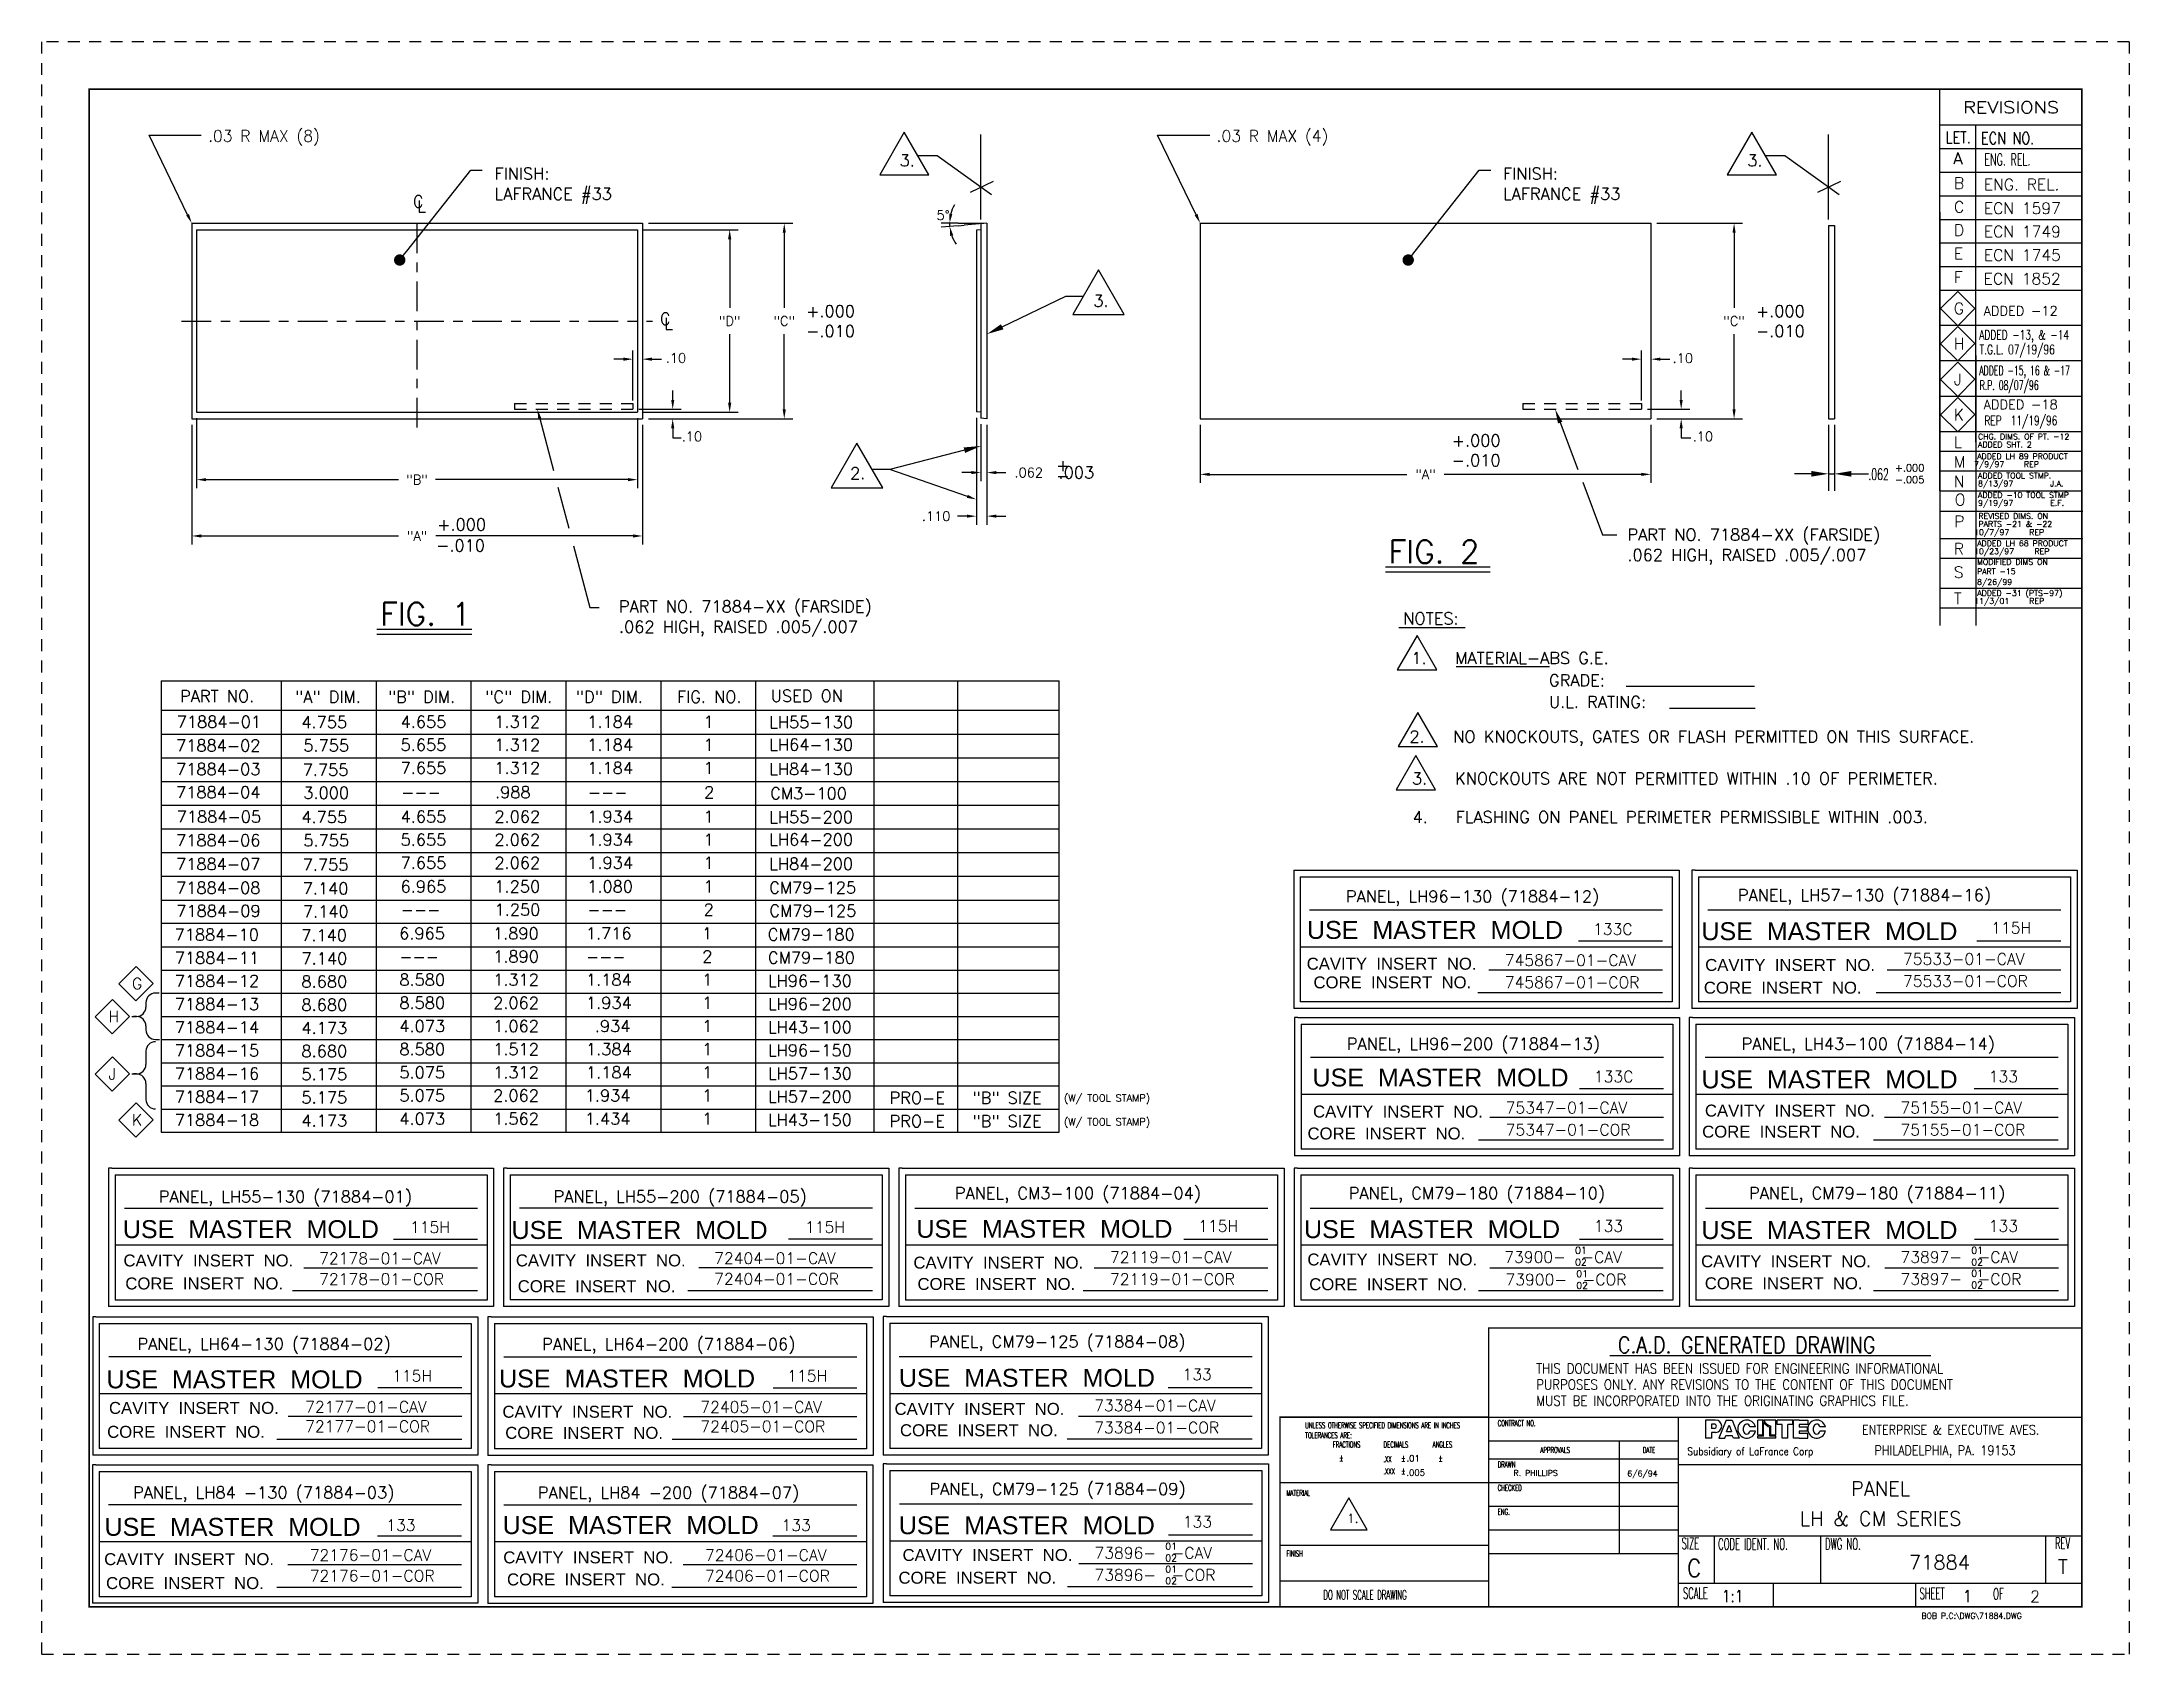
# Model space of a CAD drawing. Extents: x -24.6 to 21.5, y -2 to 16.6.
# Drawn here: x -0.5 to 21.5, y -0.5 to 16.5 of the extents above; entities that cross this region are included whole.
import ezdxf
from ezdxf.enums import TextEntityAlignment as Align

# ---------------------------------------------------------------- set-up
doc = ezdxf.new("R2010")
doc.units = 0
doc.header["$LTSCALE"] = 0.25
doc.header["$PDSIZE"] = 5
doc.linetypes.add('CENTER', pattern=[2, 1.25, -0.25, 0.25, -0.25])
doc.linetypes.add('DASHED', pattern=[0.75, 0.5, -0.25])
doc.layers.get('0').update_dxf_attribs({"linetype": 'CONTINUOUS'})
doc.layers.get('DEFPOINTS').update_dxf_attribs({"linetype": 'CONTINUOUS'})
for name, color, linetype in [('BOR', 5, 'CONTINUOUS'), ('CL', 7, 'CENTER'), ('DIM', 7, 'CONTINUOUS'), ('HID', 7, 'DASHED'), ('TEX', 7, 'CONTINUOUS'), ('TXT', 7, 'CONTINUOUS')]:
    doc.layers.add(name, color=color, linetype=linetype)
doc.styles.add('ROMANS', font='romans', dxfattribs={"width": 0.6, "height": 0.12})
doc.styles.add('SANSSERIF', font='sas_____.pfb', dxfattribs={"height": 0.27})
doc.styles.get("Standard").update_dxf_attribs({"font": 'SIMPLEX.SHX'})
doc.dimstyles.get("Standard").update_dxf_attribs({"dimtxt": 0.18, "dimasz": 0.18, "dimexe": 0.18, "dimexo": 0.0625, "dimgap": 0.09, "dimtad": 0, "dimtih": 1, "dimtoh": 1, "dimzin": 0, "dimcen": 0.09, "dimazin": 3, "dimtfac": 1, "dimtofl": 0, "dimtmove": 0, "dimatfit": 3})

msp = doc.modelspace()

# ---------------------------------------------------------------- texts
at = {"color": 7, "linetype": 'BYBLOCK'}
for s, p in [('"D"', (6.75, 13.55564)), ('"C"', (7.32538, 13.55564)), ('"C"', (17.33522, 13.55564)), ('.10', (6.18413, 13.16561)), ('.10', (16.79488, 13.16454)), ('.10', (6.35238, 12.33946)), ('.10', (17.00654, 12.33946)), ('"B"', (3.45558, 11.88332)), ('.062', (9.90209, 11.95769)), ('"A"', (14.08384, 11.93897)), ('.110', (8.92638, 11.49846)), ('"A"', (3.45558, 11.28961))]:
    msp.add_text(s, height=0.1, dxfattribs=at).set_placement(p, align=Align.MIDDLE_CENTER)
at = {"layer": 'DIM'}
for s, height, p in [('3.', 0.125, (8.54106, 15.1867)), ('3.', 0.125, (17.47379, 15.1867)), ('FINISH:', 0.125, (4.27185, 15.04738)), ('LAFRANCE #33', 0.125, (4.27185, 14.8331)), ('FINISH:', 0.125, (14.90012, 15.04738)), ('LAFRANCE #33', 0.125, (14.90012, 14.8331)), ('C', 0.125, (3.41078, 14.75293)), ('L', 0.125, (3.45711, 14.70194)), ('C', 0.125, (6.01408, 13.51621)), ('+.000', 0.125, (7.55644, 13.59563)), ('3.', 0.125, (10.58291, 13.70683)), ('+.000', 0.125, (17.56627, 13.59563)), ('L', 0.125, (6.06041, 13.46522)), ('-.010', 0.125, (7.55644, 13.38729)), ('-.010', 0.125, (17.56627, 13.38729)), ('+.000', 0.125, (14.36021, 12.23285)), ('-.010', 0.125, (14.36021, 12.02452)), ('2.', 0.125, (8.01915, 11.88833)), ('+.000', 0.075, (19.03118, 11.97026)), ('-.005', 0.075, (19.03118, 11.84526)), ('+.000', 0.125, (3.66866, 11.34731)), ('-.010', 0.125, (3.65715, 11.12747)), ('PART NO. 71884-XX (FARSIDE)', 0.125, (16.21145, 11.24078)), ('.062 HIGH, RAISED .005/.007', 0.125, (16.21145, 11.0265)), ('PART NO. 71884-XX (FARSIDE)', 0.125, (5.58318, 10.48318)), ('.062 HIGH, RAISED .005/.007', 0.125, (5.58318, 10.2689)), ('.01', 0.065625, (13.88221, 1.53293)), ('.005', 0.065625, (13.88164, 1.38186)), ('1.', 0.09375, (13.25707, 0.88615))]:
    msp.add_text(s, height=height, dxfattribs=at).set_placement(p)
at = {"layer": 'TEX'}
for s, height, p in [('B', 0.12, (19.65281, 14.94923)), ('ENG. REL.', 0.12, (19.9671, 14.93403)), ('C', 0.12, (19.65281, 14.69923)), ('ECN 1597', 0.12, (19.9671, 14.68403)), ('D', 0.12, (19.65281, 14.45391)), ('ECN 1749', 0.12, (19.9671, 14.43871)), ('E', 0.12, (19.65281, 14.2062)), ('ECN 1745', 0.12, (19.9671, 14.191)), ('F', 0.12, (19.65142, 13.95653)), ('ECN 1852', 0.12, (19.96571, 13.94133)), ('G', 0.12, (19.65142, 13.62829)), ('ADDED -12', 0.1, (19.96571, 13.61309)), ('H', 0.12, (19.65142, 13.25686)), ('J', 0.12, (19.65142, 12.88029)), ('K', 0.12, (19.65142, 12.50817)), ('ADDED -18', 0.1, (19.96571, 12.62472)), ('L', 0.12, (19.65142, 12.21954)), ('CHG. DIMS. OF PT. -12', 0.06, (19.9066, 12.30731)), ('M', 0.12, (19.65142, 12.01209)), ('ADDED LH 89 PRODUCT', 0.06, (19.89747, 12.09986)), ('ADDED SHT. 2', 0.06, (19.9066, 12.22343)), ('+', 0.125, (10.1921, 11.97167)), ('-', 0.125, (10.1921, 11.86125)), ('     .003', 0.125, (9.75079, 11.89624)), ('N', 0.12, (19.65142, 11.80381)), ('      7/9/97    REP', 0.06, (19.59628, 12.01598)), ('ADDED TOOL STMP.', 0.06, (19.9066, 11.89614)), ('8/13/97        J.A.', 0.06, (19.9066, 11.81226)), ('O', 0.12, (19.66055, 11.61221)), ('ADDED -10 TOOL STMP', 0.06, (19.9066, 11.69086)), ('9/19/97        E.F.', 0.06, (19.9066, 11.60698)), ('P', 0.12, (19.65598, 11.38195)), ('REVISED DIMS. ON', 0.06, (19.91116, 11.46973)), ('PARTS -21 & -22', 0.06, (19.91116, 11.38584)), ('      10/7/97    REP', 0.06, (19.59628, 11.29894)), ('ADDED LH 68 PRODUCT', 0.06, (19.89747, 11.18154)), ('R', 0.12, (19.65142, 11.09376)), ('      10/23/97    REP', 0.06, (19.59628, 11.09765)), ('T', 0.12, (19.65176, 10.56953)), ('      11/3/01    REP', 0.06, (19.59662, 10.57342)), ('ADDED -31 (PTS-97)', 0.06, (19.89781, 10.65731)), ('3.   KNOCKOUTS ARE NOT PERMITTED WITHIN .10 OF PERIMETER.', 0.125, (13.94, 8.67045)), ('4.   FLASHING ON PANEL PERIMETER PERMISSIBLE WITHIN .003.', 0.125, (13.94702, 8.26381)), ('133C', 0.12, (15.84923, 7.08419)), ('115H', 0.12, (20.04551, 7.09794)), ('745867-01-CAV', 0.12, (14.91939, 6.75617)), ('75533-01-CAV', 0.12, (19.11567, 6.76992)), ('G', 0.12, (0.45097, 6.51085)), ('745867-01-COR', 0.12, (14.91939, 6.52383)), ('75533-01-COR', 0.12, (19.11567, 6.53758)), ('H', 0.12, (0.20249, 6.16413)), ('J', 0.12, (0.20249, 5.55849)), ('133C', 0.12, (15.85825, 5.53056)), ('133', 0.12, (20.01906, 5.53056)), ('75347-01-CAV', 0.12, (14.92841, 5.20255)), ('75155-01-CAV', 0.12, (19.08922, 5.20255)), ('K', 0.12, (0.45097, 5.07444)), ('75347-01-COR', 0.12, (14.92841, 4.9702)), ('75155-01-COR', 0.12, (19.08922, 4.9702)), ('115H', 0.12, (3.38109, 3.94232)), ('115H', 0.12, (7.54411, 3.9435)), ('115H', 0.12, (11.68833, 3.95515)), ('133', 0.12, (15.85714, 3.95515)), ('133', 0.12, (20.01906, 3.95515)), ('72119-01-CAV', 0.12, (10.75848, 3.62714)), ('73900-  -CAV', 0.12, (14.91361, 3.62714)), ('01', 0.072, (15.65964, 3.7216)), ('73897-  -CAV', 0.12, (19.08922, 3.62714)), ('01', 0.072, (19.83525, 3.7216)), ('72178-01-CAV', 0.12, (2.4239, 3.6143)), ('72404-01-CAV', 0.12, (6.58692, 3.61548)), ('02', 0.072, (15.65964, 3.59817)), ('01', 0.072, (15.67242, 3.47546)), ('02', 0.072, (19.83525, 3.59817)), ('01', 0.072, (19.83525, 3.48002)), ('72178-01-COR', 0.12, (2.4239, 3.39562)), ('72404-01-COR', 0.12, (6.58692, 3.3968)), ('72119-01-COR', 0.12, (10.75848, 3.39479)), ('73900-  -COR', 0.12, (14.92639, 3.39023)), ('02', 0.072, (15.67242, 3.35203)), ('73897-  -COR', 0.12, (19.08922, 3.39479)), ('02', 0.072, (19.83525, 3.35659)), ('115H', 0.12, (3.19259, 2.3762)), ('115H', 0.12, (7.35728, 2.37484)), ('133', 0.12, (11.52233, 2.39059)), ('72177-01-CAV', 0.12, (2.27642, 2.04818)), ('72405-01-CAV', 0.12, (6.44111, 2.04682)), ('73384-01-CAV', 0.12, (10.59249, 2.06257)), ('72177-01-COR', 0.12, (2.27642, 1.84317)), ('72405-01-COR', 0.12, (6.44111, 1.84181)), ('73384-01-COR', 0.12, (10.59249, 1.83023)), ('133', 0.12, (3.1311, 0.80045)), ('133', 0.12, (7.29681, 0.79994)), ('133', 0.12, (11.52487, 0.83657)), ('01', 0.072, (11.34106, 0.60301)), ('72176-01-CAV', 0.12, (2.32433, 0.4861)), ('72406-01-CAV', 0.12, (6.49003, 0.48559)), ('73896-  -CAV', 0.12, (10.59503, 0.50855)), ('02', 0.072, (11.34106, 0.47958)), ('72176-01-COR', 0.12, (2.32433, 0.26742)), ('72406-01-COR', 0.12, (6.49003, 0.26691)), ('73896-  -COR', 0.12, (10.59503, 0.27621)), ('01', 0.072, (11.34106, 0.36143)), ('02', 0.072, (11.34106, 0.238))]:
    msp.add_text(s, height=height, dxfattribs=at).set_placement(p)
for s, width, p in [('ADDED -13, & -14', 0.7, (19.91854, 13.36013)), ('T.G.L. 07/19/96', 0.7, (19.92348, 13.20532)), ('ADDED -15, 16 & -17', 0.6, (19.91854, 12.98355)), ('R.P. 08/07/96', 0.6, (19.92348, 12.82875)), (' REP  11/19/96', 0.7, (19.92348, 12.45618))]:
    msp.add_text(s, height=0.1, dxfattribs=dict(at, width=width)).set_placement(p)
at = {"layer": 'TXT'}
for s, height, p in [('.03 R MAX (8)', 0.12, (1.25372, 15.44646)), ('.03 R MAX (4)', 0.12, (11.88199, 15.44646)), ('FIG. 2', 0.24, (13.69604, 11.00361)), ('FIG. 1', 0.24, (3.06777, 10.3466)), ('NOTES:', 0.125, (13.84882, 10.35703)), (' 1.   MATERIAL-ABS G.E.', 0.125, (13.84882, 9.94036)), (' GRADE:', 0.125, (15.29926, 9.70542)), ('PART NO.', 0.125, (0.95738, 9.53746)), ('"A" DIM.  ', 0.125, (2.17115, 9.53089)), ('"B" DIM.  ', 0.125, (3.1492, 9.53089)), ('"C" DIM.  ', 0.125, (4.17393, 9.53089)), ('"D" DIM.  ', 0.125, (5.12897, 9.53089)), ('FIG. NO.', 0.125, (6.19452, 9.53089)), ('USED ON', 0.125, (7.18378, 9.54122)), (' U.L. RATING:', 0.125, (15.29926, 9.47711)), ('71884-01', 0.125, (0.92221, 9.26772)), ('4.755', 0.125, (2.23683, 9.26434)), ('4.655', 0.125, (3.28206, 9.26791)), ('1.312', 0.125, (4.27051, 9.26791)), ('1.184', 0.125, (5.24923, 9.26791)), ('1', 0.125, (6.47383, 9.26791)), ('LH55-130', 0.125, (7.16672, 9.26314)), ('71884-02', 0.125, (0.91544, 9.01808)), ('5.755', 0.125, (2.25676, 9.01808)), ('5.655', 0.125, (3.28206, 9.02465)), ('1.312', 0.125, (4.27051, 9.02465)), ('1.184', 0.125, (5.24923, 9.02465)), ('1', 0.125, (6.47383, 9.02465)), ('LH64-130', 0.125, (7.16672, 9.02687)), (' 2.   NO KNOCKOUTS, GATES OR FLASH PERMITTED ON THIS SURFACE.', 0.125, (13.82776, 9.11198)), ('71884-03', 0.125, (0.91544, 8.76825)), ('7.755', 0.125, (2.25018, 8.76167)), ('7.655', 0.125, (3.28206, 8.7814)), ('1.312', 0.125, (4.27051, 8.7814)), ('1.184', 0.125, (5.24923, 8.7814)), ('1', 0.125, (6.47383, 8.7814)), ('LH84-130', 0.125, (7.16672, 8.77006)), ('71884-04', 0.125, (0.91544, 8.52499)), ('3.000', 0.125, (2.25676, 8.51842)), ('.988', 0.125, (4.27708, 8.52499)), ('2', 0.125, (6.48041, 8.52499)), ('CM3-100', 0.125, (7.177, 8.51325)), ('71884-05', 0.125, (0.92221, 8.26772)), ('4.755', 0.125, (2.23683, 8.26434)), ('4.655', 0.125, (3.28206, 8.26791)), ('---', 0.125, (3.28864, 8.52499)), ('2.062', 0.125, (4.27051, 8.26791)), ('---', 0.125, (5.25581, 8.52499)), ('1.934', 0.125, (5.24923, 8.26791)), ('1', 0.125, (6.47383, 8.26791)), ('LH55-200', 0.125, (7.16672, 8.26314)), ('71884-06', 0.125, (0.91544, 8.01808)), ('5.755', 0.125, (2.25676, 8.01808)), ('5.655', 0.125, (3.28206, 8.02465)), ('2.062', 0.125, (4.27051, 8.02465)), ('1.934', 0.125, (5.24923, 8.02465)), ('1', 0.125, (6.47383, 8.02465)), ('LH64-200', 0.125, (7.16672, 8.02687)), ('71884-07', 0.125, (0.91544, 7.76825)), ('7.755', 0.125, (2.25018, 7.76167)), ('7.655', 0.125, (3.28206, 7.7814)), ('2.062', 0.125, (4.27051, 7.7814)), ('1.934', 0.125, (5.24923, 7.7814)), ('1', 0.125, (6.47383, 7.7814)), ('LH84-200', 0.125, (7.16672, 7.77006)), ('71884-08', 0.125, (0.91544, 7.51825)), ('7.140', 0.125, (2.25018, 7.51167)), ('6.965', 0.125, (3.28206, 7.5314)), ('1.250', 0.125, (4.27051, 7.5314)), ('1.080', 0.125, (5.24923, 7.5314)), ('1', 0.125, (6.47383, 7.5314)), ('CM79-125', 0.125, (7.16672, 7.52006)), ('71884-09', 0.125, (0.9175, 7.27402)), ('7.140', 0.125, (2.25224, 7.26744)), ('---', 0.125, (3.28412, 7.28717)), ('1.250', 0.125, (4.27257, 7.28717)), ('---', 0.125, (5.25129, 7.28717)), ('2', 0.125, (6.47589, 7.28717)), ('CM79-125', 0.125, (7.16878, 7.27583)), ('71884-10', 0.125, (0.90023, 7.02402)), ('7.140', 0.125, (2.23496, 7.01744)), ('6.965', 0.125, (3.26685, 7.03717)), ('1.890', 0.125, (4.25529, 7.03717)), ('1.716', 0.125, (5.23401, 7.03717)), ('1', 0.125, (6.45861, 7.03717)), ('CM79-180', 0.125, (7.1515, 7.02583)), ('71884-11', 0.125, (0.90229, 6.77979)), ('7.140', 0.125, (2.23702, 6.77321)), ('---', 0.125, (3.26891, 6.79294)), ('1.890', 0.125, (4.25735, 6.79294)), ('---', 0.125, (5.23607, 6.79294)), ('2', 0.125, (6.46067, 6.79294)), ('CM79-180', 0.125, (7.15356, 6.7816)), ('71884-12', 0.125, (0.90229, 6.53556)), ('8.680', 0.125, (2.23702, 6.52898)), ('8.580', 0.125, (3.26891, 6.54871)), ('1.312', 0.125, (4.25735, 6.54871)), ('1.184', 0.125, (5.23607, 6.54871)), ('1', 0.125, (6.46067, 6.54871)), ('LH96-130', 0.125, (7.15356, 6.53737)), ('71884-13', 0.125, (0.90229, 6.29133)), ('8.680', 0.125, (2.23702, 6.28475)), ('8.580', 0.125, (3.26891, 6.30448)), ('2.062', 0.125, (4.25735, 6.30448)), ('1.934', 0.125, (5.23607, 6.30448)), ('1', 0.125, (6.46067, 6.30448)), ('LH96-200', 0.125, (7.15356, 6.29314)), ('71884-14', 0.125, (0.90229, 6.0471)), ('4.173', 0.125, (2.23702, 6.04052)), ('4.073', 0.125, (3.26891, 6.06025)), ('1.062', 0.125, (4.25735, 6.06025)), ('.934', 0.125, (5.32888, 6.06025)), ('1', 0.125, (6.46067, 6.06025)), ('LH43-100', 0.125, (7.15356, 6.04891)), ('8.580', 0.125, (3.26891, 5.81602)), ('1.512', 0.125, (4.25735, 5.81602)), ('1.384', 0.125, (5.23607, 5.81602)), ('1', 0.125, (6.46067, 5.81602)), ('71884-15', 0.125, (0.90229, 5.80287)), ('8.680', 0.125, (2.23702, 5.79629)), ('LH96-150', 0.125, (7.15356, 5.80468)), ('71884-16', 0.125, (0.90229, 5.55864)), ('5.175', 0.125, (2.23702, 5.55206)), ('5.075', 0.125, (3.26891, 5.57179)), ('1.312', 0.125, (4.25735, 5.57179)), ('1.184', 0.125, (5.23607, 5.57179)), ('1', 0.125, (6.46067, 5.57179)), ('LH57-130', 0.125, (7.15356, 5.56045)), ('71884-17', 0.125, (0.90229, 5.31441)), ('5.175', 0.125, (2.23702, 5.30783)), ('5.075', 0.125, (3.26891, 5.32756)), ('2.062', 0.125, (4.25735, 5.32756)), ('1.934', 0.125, (5.22265, 5.32756)), ('1', 0.125, (6.46067, 5.32756)), ('LH57-200', 0.125, (7.15356, 5.31622)), ('PRO-E', 0.125, (8.43547, 5.30353)), ('"B" SIZE', 0.125, (9.30941, 5.30353)), ('(W/ TOOL STAMP)', 0.075, (10.27424, 5.32581)), ('71884-18', 0.125, (0.90229, 5.07018)), ('4.173', 0.125, (2.23702, 5.0636)), ('4.073', 0.125, (3.26891, 5.08333)), ('1.562', 0.125, (4.25735, 5.08333)), ('1.434', 0.125, (5.22265, 5.08333)), ('1', 0.125, (6.46067, 5.08333)), ('LH43-150', 0.125, (7.15356, 5.07199)), ('PRO-E', 0.125, (8.43547, 5.05838)), ('"B" SIZE', 0.125, (9.30941, 5.05838)), ('(W/ TOOL STAMP)', 0.075, (10.27424, 5.07581)), ('2', 0.12, (20.45584, 0.0495))]:
    msp.add_text(s, height=height, dxfattribs=at).set_placement(p)
at = {"layer": 'TXT', "color": 1}
for s, p in [('PANEL, LH96-130 (71884-12)', (13.24493, 7.42734)), ('PANEL, LH57-130 (71884-16)', (17.37517, 7.44109)), ('PANEL, LH96-200 (71884-13)', (13.25395, 5.87372)), ('PANEL, LH43-100 (71884-14)', (17.41476, 5.87372)), ('PANEL, LH55-130 (71884-01)', (0.73322, 4.26216)), ('PANEL, LH55-200 (71884-05)', (4.89364, 4.26334)), ('PANEL, CM3-100 (71884-04)', (9.12322, 4.29831)), ('PANEL, CM79-180 (71884-10)', (13.27435, 4.29831)), ('PANEL, CM79-180 (71884-11)', (17.49278, 4.29831)), ('PANEL, CM79-125 (71884-08)', (8.85198, 2.73374)), ('PANEL, LH64-130 (71884-02)', (0.50872, 2.70878)), ('PANEL, LH64-200 (71884-06)', (4.77375, 2.70742)), ('PANEL, CM79-125 (71884-09)', (8.85453, 1.17972)), ('PANEL, LH84 -130 (71884-03)', (0.46204, 1.14196)), ('PANEL, LH84 -200 (71884-07)', (4.72808, 1.14145))]:
    msp.add_text(s, height=0.125, dxfattribs=at).set_placement(p)
at = {"layer": 'TXT', "color": 1, "linetype": 'CONTINUOUS', "style": 'SANSSERIF'}
for p in [(12.8338, 7.04169), (16.99047, 7.02848), (12.89173, 5.486), (16.9923, 5.46653), (0.35464, 3.88744), (4.45079, 3.87842), (8.71752, 3.89055), (12.80279, 3.8873), (16.991, 3.87757), (0.18252, 2.30361), (4.31923, 2.3125), (8.53298, 2.32002), (0.16151, 0.74851), (4.35733, 0.76724), (8.53168, 0.76533)]:
    msp.add_text('USE  MASTER  MOLD', height=0.189, dxfattribs=at).set_placement(p)
at = {"layer": 'TXT', "color": 1, "style": 'SANSSERIF'}
for s, p in [('CAVITY  INSERT  NO.', (12.8313, 6.71701)), ('CAVITY  INSERT  NO.', (17.03083, 6.7038)), ('CORE  INSERT  NO.', (12.90273, 6.52042)), ('CORE  INSERT  NO.', (17.01654, 6.46438)), ('CAVITY  INSERT  NO.', (12.89833, 5.15875)), ('CAVITY  INSERT  NO.', (17.02811, 5.16848)), ('CORE  INSERT  NO.', (16.9989, 4.9466)), ('CORE  INSERT  NO.', (12.8399, 4.92714)), ('CAVITY  INSERT  NO.', (0.36101, 3.58837)), ('CAVITY  INSERT  NO.', (4.49656, 3.5892)), ('CAVITY  INSERT  NO.', (8.68645, 3.56586)), ('CAVITY  INSERT  NO.', (12.8386, 3.59898)), ('CAVITY  INSERT  NO.', (16.98785, 3.57951)), ('CORE  INSERT  NO.', (0.38071, 3.34602)), ('CORE  INSERT  NO.', (4.51626, 3.31731)), ('CORE  INSERT  NO.', (8.72931, 3.34072)), ('CORE  INSERT  NO.', (12.85807, 3.33817)), ('CORE  INSERT  NO.', (17.0268, 3.3479)), ('CAVITY  INSERT  NO.', (0.20859, 2.03407)), ('CAVITY  INSERT  NO.', (4.35515, 1.99374)), ('CAVITY  INSERT  NO.', (8.48762, 2.02389)), ('CORE  INSERT  NO.', (0.18889, 1.78187)), ('CORE  INSERT  NO.', (4.38471, 1.77107)), ('CORE  INSERT  NO.', (8.54477, 1.79875)), ('CAVITY  INSERT  NO.', (0.15803, 0.43959)), ('CAVITY  INSERT  NO.', (4.3637, 0.45833)), ('CAVITY  INSERT  NO.', (8.57203, 0.48347)), ('CORE  INSERT  NO.', (0.17773, 0.1874)), ('CORE  INSERT  NO.', (4.4031, 0.22582)), ('CORE  INSERT  NO.', (8.52917, 0.24406))]:
    msp.add_text(s, height=0.126, dxfattribs=at).set_placement(p)

# ---------------------------------------------------------------- blocks, each defined once
blk = doc.blocks.new('CSIZE')
at = {"layer": 'BOR'}
for p, q in [((20, 16.5), (20, 15.625)), ((20, 16.125), (21.5, 16.125)), ((20.38, 16.125), (20.38, 15.625)), ((20, 15.875), (21.5, 15.875)), ((20, 15.625), (21.5, 15.625))]:
    blk.add_line(p, q, dxfattribs=at)
at = {"layer": 'BOR', "color": 5, "linetype": 'CONTINUOUS'}
for p, q in [((21.5, 0.5), (21.5, 3.44)), ((17.25, 0.5), (17.25, 2.5)), ((15.25, 2.25), (17.25, 2.25)), ((16.625, 2.25), (16.625, 1.062)), ((15.25, 2.062), (17.25, 2.062)), ((17.25, 2), (21.5, 2)), ((13.05, 1.812), (17.25, 1.812)), ((15.25, 1.562), (17.25, 1.562)), ((13.05, 1.15), (15.25, 1.15)), ((15.25, 1.312), (17.25, 1.312)), ((17.25, 1.25), (21.5, 1.25)), ((17.63, 0.75), (17.63, 1.25)), ((18.75, 0.75), (18.75, 1.25)), ((21.12, 0.75), (21.12, 1.25)), ((15.25, 1.062), (17.25, 1.062)), ((13.05, 0.775), (15.25, 0.775)), ((17.25, 0.75), (21.5, 0.75)), ((18.25, 0.5), (18.25, 0.75)), ((19.75, 0.5), (19.75, 0.75)), ((13.05, 0.5), (21.5, 0.5))]:
    blk.add_line(p, q, dxfattribs=at)
at = {"layer": 'BOR', "color": 1, "linetype": 'CONTINUOUS'}
for p, q in [((16.526, 3.149), (19.908, 3.149)), ((17.641, 2.469), (17.535, 2.469)), ((17.535, 2.469), (17.535, 2.279)), ((17.626, 2.427), (17.596, 2.427)), ((17.596, 2.427), (17.596, 2.381)), ((17.751, 2.469), (17.676, 2.279)), ((17.751, 2.469), (17.814, 2.469)), ((17.814, 2.469), (17.889, 2.279)), ((18.084, 2.309), (18.084, 2.469)), ((18.137, 2.469), (18.084, 2.469)), ((18.137, 2.309), (18.137, 2.469)), ((18.274, 2.469), (18.145, 2.469)), ((18.145, 2.301), (18.145, 2.445)), ((18.274, 2.309), (18.274, 2.469)), ((18.454, 2.469), (18.289, 2.469)), ((18.289, 2.421), (18.289, 2.469)), ((18.342, 2.421), (18.289, 2.421)), ((18.342, 2.279), (18.342, 2.421)), ((18.401, 2.279), (18.401, 2.421)), ((18.454, 2.421), (18.401, 2.421)), ((18.454, 2.421), (18.454, 2.469)), ((18.462, 2.279), (18.462, 2.469)), ((18.52, 2.469), (18.462, 2.469)), ((18.52, 2.469), (18.611, 2.469)), ((18.611, 2.421), (18.52, 2.421)), ((18.52, 2.421), (18.52, 2.394)), ((18.611, 2.469), (18.611, 2.421)), ((17.596, 2.279), (17.535, 2.279)), ((17.626, 2.381), (17.596, 2.381)), ((17.641, 2.339), (17.596, 2.339)), ((17.596, 2.339), (17.596, 2.279)), ((17.676, 2.279), (17.737, 2.279)), ((17.737, 2.279), (17.749, 2.305)), ((17.749, 2.305), (17.816, 2.305)), ((17.757, 2.347), (17.782, 2.417)), ((17.757, 2.347), (17.807, 2.347)), ((17.782, 2.417), (17.807, 2.347)), ((17.828, 2.279), (17.816, 2.305)), ((17.889, 2.279), (17.828, 2.279)), ((18.061, 2.398), (18.002, 2.398)), ((18.061, 2.353), (18.002, 2.353)), ((18.137, 2.309), (18.084, 2.309)), ((18.084, 2.279), (18.084, 2.301)), ((18.145, 2.301), (18.084, 2.301)), ((18.274, 2.279), (18.084, 2.279)), ((18.213, 2.301), (18.213, 2.393)), ((18.274, 2.301), (18.213, 2.301)), ((18.221, 2.309), (18.221, 2.404)), ((18.274, 2.309), (18.221, 2.309)), ((18.274, 2.279), (18.274, 2.301)), ((18.401, 2.279), (18.342, 2.279)), ((18.52, 2.279), (18.462, 2.279)), ((18.52, 2.279), (18.462, 2.279)), ((18.604, 2.394), (18.52, 2.394)), ((18.604, 2.353), (18.52, 2.353)), ((18.52, 2.353), (18.52, 2.326)), ((18.611, 2.326), (18.52, 2.326)), ((18.52, 2.279), (18.611, 2.279)), ((18.604, 2.394), (18.604, 2.353)), ((18.611, 2.279), (18.611, 2.326)), ((18.798, 2.398), (18.739, 2.398)), ((18.799, 2.353), (18.74, 2.353))]:
    blk.add_line(p, q, dxfattribs=at)
at = {"layer": 'BOR', "const_width": 0.015}
blk.add_lwpolyline([(0.5, 0.5), (0.5, 16.5), (21.5, 16.5), (21.5, 0.5)], close=True, dxfattribs=at)
at = {"layer": 'BOR', "color": 5, "linetype": 'CONTINUOUS', "const_width": 0.015}
for points in [[(15.25, 0.5), (15.25, 3.44), (21.5, 3.44)], [(13.05, 0.5), (13.05, 2.5), (15.25, 2.5)]]:
    blk.add_lwpolyline(points, dxfattribs=at)
at = {"layer": 'BOR', "color": 5, "linetype": 'CONTINUOUS'}
blk.add_lwpolyline([(15.25, 2.5), (21.5, 2.5)], dxfattribs=at)
at = {"layer": 'BOR', "color": 1, "linetype": 'CONTINUOUS'}
for centre, radius, start, end in [((17.626, 2.404), 0.023, 270, 90), ((17.641, 2.404), 0.0648, 270, 90), ((17.969, 2.374), 0.095, 14.9452, 347.2291), ((17.969, 2.393), 0.0333, 8.2132, 177.8455), ((18.276, 2.545), 0.151, 210.3966, 248.8743), ((18.268, 2.534), 0.151, 215.6757, 248.8743), ((18.706, 2.374), 0.095, 14.9452, 347.2291), ((18.706, 2.393), 0.0333, 8.2132, 177.8455), ((17.979, 2.374), 0.0486, 154.3898, 205.6102), ((17.969, 2.354), 0.0333, 182.1545, 357.8455), ((18.717, 2.374), 0.0486, 154.3898, 205.6102), ((18.706, 2.354), 0.0333, 182.1545, 357.8455)]:
    blk.add_arc(centre, radius, start, end, dxfattribs=at)
at = {"layer": 'BOR', "color": 1}
for s, width, p, p2 in [('REVISIONS', 1.1027, (20.249, 16.246), (21.26, 16.246)), ('LET.', 0.795169, (20.065, 15.929), (20.33, 15.929)), ('ECN NO.', 0.742851, (20.438, 15.92), (20.999, 15.92)), ('ENG. REL.', 0.54341, (20.474, 15.695), (20.959, 15.695))]:
    blk.add_text(s, height=0.125, dxfattribs=dict(at, width=width)).set_placement(p, p2, align=Align.FIT)
blk.add_text('A', height=0.125, dxfattribs=at).set_placement((20.195, 15.708), align=Align.CENTER)
at = {"layer": 'BOR', "color": 1, "linetype": 'CONTINUOUS'}
for s, height, width, p in [('C.A.D. GENERATED DRAWING', 0.17, 0.860215, (16.611, 3.176)), ('THIS DOCUMENT HAS BEEN ISSUED FOR ENGINEERING INFORMATIONAL', 0.10625, 0.860215, (15.75, 2.96)), ('PURPOSES ONLY. ANY REVISIONS TO THE CONTENT OF THIS DOCUMENT', 0.10625, 0.860215, (15.75, 2.79)), ('MUST BE INCORPORATED INTO THE ORIGINATING GRAPHICS FILE.', 0.10625, 0.860215, (15.75, 2.62)), ('UNLESS OTHERWISE SPECIFIED DIMENSIONS ARE IN INCHES', 0.0625, 0.537634, (13.315, 2.382)), ('CONTRACT NO.', 0.0625, 0.537634, (15.344, 2.405)), ('TOLERANCES ARE:', 0.0625, 0.537634, (13.315, 2.277)), ('FRACTIONS', 0.0625, 0.537634, (13.605, 2.179)), ('DECIMALS', 0.0625, 0.537634, (14.141, 2.179)), ('ANGLES', 0.0625, 0.537634, (14.66, 2.179)), ('ENTERPRISE & EXECUTIVE AVES.', 0.1, 0.860215, (19.184, 2.316)), ('PHILADELPHIA, PA. 19153', 0.1, 0.860215, (19.315, 2.1)), ('+', 0.0625, 0.537634, (13.675, 2.041)), ('-', 0.0625, 0.537634, (13.675, 2.008)), ('.XX', 0.0625, 0.537634, (14.139, 2.026)), ('+', 0.0625, 0.537634, (14.328, 2.038)), ('-', 0.0625, 0.537634, (14.328, 2.005)), ('+', 0.0625, 0.537634, (14.72, 2.04)), ('-', 0.0625, 0.537634, (14.72, 2.007)), ('DRAWN', 0.0625, 0.537634, (15.344, 1.968)), ('APPROVALS', 0.0625, 0.537634, (15.795, 2.122)), ('DATE', 0.0625, 0.537634, (16.875, 2.122)), ('Subsidiary of LaFrance Corp', 0.08, 0.860215, (17.343, 2.1)), ('.XXX', 0.0625, 0.537634, (14.139, 1.897)), ('+', 0.0625, 0.537634, (14.328, 1.905)), ('-', 0.0625, 0.537634, (14.328, 1.872)), ('CHECKED', 0.0625, 0.537634, (15.344, 1.723)), ('MATERIAL', 0.0625, 0.537634, (13.118, 1.669)), ('ENG.', 0.0625, 0.537634, (15.344, 1.471)), ('SIZE', 0.12, 0.537634, (17.283, 1.109)), ('CODE IDENT. NO.', 0.12, 0.537634, (17.668, 1.102)), ('DWG NO.', 0.12, 0.537634, (18.794, 1.103)), ('REV', 0.12, 0.537634, (21.217, 1.11)), ('FINISH', 0.0625, 0.537634, (13.118, 1.03)), ('C', 0.188, 0.860215, (17.342, 0.815)), ('DO NOT SCALE DRAWING', 0.1, 0.537634, (13.507, 0.576)), ('SCALE', 0.12, 0.537634, (17.297, 0.584)), ('1:1', 0.125, 0.860215, (17.705, 0.55)), ('SHEET', 0.12, 0.537634, (19.79, 0.581)), ('1', 0.125, 0.860215, (20.247, 0.55)), ('OF', 0.12, 0.537634, (20.566, 0.576))]:
    blk.add_text(s, height=height, dxfattribs=dict(at, width=width)).set_placement(p)
at = {"layer": 'BOR', "color": 1}
for tag, height, p in [('NAME', 0.06, (15.744, 1.881)), ('DATE', 0.06, (16.87, 1.875)), ('DRAWING', 0.15, (19.379, 1.671)), ('DRAWING', 0.15, (19.379, 1.355)), ('NUMBER', 0.15, (20, 0.894)), ('REVISION', 0.15, (21.391, 0.894))]:
    blk.add_attdef(tag, text='', height=height, dxfattribs=at).set_placement(p, align=Align.CENTER)
blk.add_attdef('CAD', (19.809, 0.375), '', height=0.06, dxfattribs=at)
blk = doc.blocks.new('*D17')
at = {"color": 7}
for p, q in [((9.157, 14.587), (8.978, 14.587)), ((9.157, 14.56), (8.98, 14.545))]:
    blk.add_line(p, q, dxfattribs=at)
for start, end in [(150.6783, 165.3392), (180, 185), (199.6608, 214.3217)]:
    blk.add_arc((9.46, 14.587), 0.392, start, end, dxfattribs=at)
for points in [[(9.097, 14.684), (9.064, 14.688), (9.068, 14.587)], [(9.074, 14.451), (9.107, 14.458), (9.069, 14.552)]]:
    blk.add_solid(points, dxfattribs=at)
at = {"layer": 'DEFPOINTS', "color": 0}
for p in [(9.068, 14.564), (9.22, 14.587), (9.22, 14.566), (9.379, 14.58), (9.424, 14.587)]:
    blk.add_point(p, dxfattribs=at)
at = {"color": 7}
blk.add_text('5%%D', height=0.1, dxfattribs=at).set_placement((8.93, 14.621))
blk = doc.blocks.new('*U19')
at = {"layer": 'TEX'}
blk.add_text('S', height=0.12, dxfattribs=at).set_placement((19.651, 10.848))
blk = doc.blocks.new('*U20')
at = {"layer": 'TEX'}
for s, p in [('MODIFIED DIMS ON', (19.896, 10.986)), ('8/26/99', (19.896, 10.774)), ('PART -15', (19.896, 10.886))]:
    blk.add_text(s, height=0.06, dxfattribs=at).set_placement(p)
blk = doc.blocks.new('*U22')
at = {"color": 0, "style": 'ROMANS', "width": 0.6}
blk.add_text('.062', height=0.12, dxfattribs=at).set_placement((18.75, 11.88))

# ---------------------------------------------------------------- dimensions: what is measured, and where the dimension line sits
dim = msp.add_angular_dim_2l(base=(9.0685, 14.56386), line1=((9.37866, 14.57955), (9.22004, 14.56567)), line2=((9.22004, 14.58664), (9.42367, 14.58664)), text='5%%D', dimstyle='Standard', override={"dimtxt": 0.1, "dimasz": 0.1, "dimexe": 0.09, "dimexo": 0.063, "dimdec": 4, "dimzin": 4, "dimclrd": 7, "dimclre": 7, "dimclrt": 7, "dimadec": 4, "dimazin": 1, "dimtdec": 4})
dim.commit()
dim.dimension.update_dxf_attribs({"geometry": '*D17', "text_midpoint": (9.12951, 14.79767), "dimtype": 130})

# ---------------------------------------------------------------- linework, layer by layer
at = {"color": 7}
for p, q in [((1.03705, 14.67667), (0.63175, 15.51494)), ((11.66531, 14.67667), (11.26001, 15.51494)), ((5.83058, 14.58664), (5.83058, 12.52464)), ((16.45884, 14.58664), (16.45884, 12.52464)), ((5.77858, 14.51764), (5.77858, 12.59364)), ((1.13258, 12.59364), (5.77858, 12.59364)), ((1.08058, 12.52464), (5.83058, 12.52464))]:
    msp.add_line(p, q, dxfattribs=at)
for p, q in [((1.08058, 14.58664), (5.83058, 14.58664)), ((1.08058, 14.58664), (1.08058, 12.52464)), ((9.22004, 14.58664), (9.42367, 14.58664)), ((9.37866, 14.57955), (9.22004, 14.56567)), ((9.45971, 14.58664), (9.39771, 14.58122)), ((9.39771, 14.58122), (9.39771, 12.53007)), ((9.45971, 14.58664), (9.45971, 12.52464)), ((11.70884, 14.58664), (16.45884, 14.58664)), ((11.70884, 14.58664), (11.70884, 12.52464)), ((18.33044, 14.56164), (18.33044, 12.52464)), ((18.33044, 14.56164), (18.39244, 14.56164)), ((18.39244, 14.56164), (18.39244, 12.52464)), ((1.13258, 14.51764), (1.13258, 12.59364)), ((1.13258, 14.51764), (5.77858, 14.51764)), ((9.39771, 14.51764), (9.34971, 14.51344)), ((9.34971, 14.51344), (9.34971, 12.59784)), ((9.39771, 12.59364), (9.34971, 12.59784)), ((9.45971, 12.52464), (9.39771, 12.53007)), ((9.45971, 12.52464), (9.39771, 12.53007)), ((11.70884, 12.52464), (16.45884, 12.52464)), ((18.33044, 12.52464), (18.39244, 12.52464)), ((0.7592, 9.76336), (10.22354, 9.76336)), ((0.7592, 9.76336), (0.7592, 5.00329)), ((2.02354, 9.76336), (2.02354, 5.00329)), ((3.02354, 9.76336), (3.02354, 5.00329)), ((4.02354, 9.76336), (4.02354, 5.00329)), ((5.02354, 9.76336), (5.02354, 5.00329)), ((6.02354, 9.76336), (6.02354, 5.00329)), ((7.02354, 9.76336), (7.02354, 5.00329)), ((8.27354, 5.00329), (8.27354, 9.76336)), ((9.15354, 5.00329), (9.15354, 9.76336)), ((10.22354, 5.00329), (10.22354, 9.76336)), ((0.7592, 9.45136), (10.22354, 9.45136)), ((0.7592, 9.20136), (10.22354, 9.20136)), ((0.7592, 8.95136), (10.22354, 8.95136)), ((0.7592, 8.70136), (10.22354, 8.70136)), ((0.7592, 8.45136), (10.22354, 8.45136)), ((0.7592, 8.20136), (10.22354, 8.20136)), ((0.7592, 7.95136), (10.22354, 7.95136)), ((0.7592, 7.70136), (10.22354, 7.70136)), ((0.7592, 7.45136), (10.22354, 7.45136)), ((0.7592, 7.20713), (10.22354, 7.20713)), ((0.7592, 6.95713), (10.22354, 6.95713)), ((0.7592, 6.7129), (10.22354, 6.7129)), ((0.7592, 6.46867), (10.22354, 6.46867)), ((0.7592, 6.22444), (10.22354, 6.22444)), ((0.7592, 5.98021), (10.22354, 5.98021)), ((0.7592, 5.73598), (10.22354, 5.73598)), ((0.7592, 5.49175), (10.22354, 5.49175)), ((0.7592, 5.24752), (10.22354, 5.24752)), ((0.7592, 5.00329), (10.22354, 5.00329))]:
    msp.add_line(p, q)
at = {"color": 7, "linetype": 'BYBLOCK'}
for p, q in [((5.89358, 14.58664), (7.41538, 14.58664)), ((16.52184, 14.58664), (17.42522, 14.58664)), ((5.84158, 14.51764), (6.84, 14.51764)), ((6.75, 14.41764), (6.75, 13.69564)), ((7.32538, 14.48664), (7.32538, 13.69564)), ((17.33522, 14.48664), (17.33522, 13.69564)), ((5.83058, 13.49264), (5.83058, 13.06347)), ((16.45884, 13.49264), (16.45884, 13.06347)), ((5.73058, 12.71864), (5.73058, 13.24347)), ((6.75, 12.69364), (6.75, 13.41564)), ((7.32538, 12.62464), (7.32538, 13.41564)), ((16.35884, 12.71864), (16.35884, 13.24347)), ((17.33522, 12.62464), (17.33522, 13.41564)), ((5.63058, 13.15347), (5.53058, 13.15347)), ((5.93058, 13.15347), (6.03058, 13.15347)), ((16.25884, 13.15347), (16.15884, 13.15347)), ((16.55884, 13.15347), (16.65884, 13.15347)), ((6.14953, 12.72464), (6.14953, 12.82464)), ((16.7778, 12.72464), (16.7778, 12.82464)), ((5.79358, 12.62464), (6.23953, 12.62464)), ((5.84158, 12.59364), (6.84, 12.59364)), ((16.42184, 12.62464), (16.8678, 12.62464)), ((1.08058, 12.46164), (1.08058, 11.19961)), ((1.13258, 12.53064), (1.13258, 11.79332)), ((5.77858, 12.53064), (5.77858, 11.79332)), ((5.83058, 12.46164), (5.83058, 11.19961)), ((5.89358, 12.52464), (6.23953, 12.52464)), ((6.11087, 12.52464), (7.41538, 12.52464)), ((6.14953, 12.42464), (6.14953, 12.32464)), ((9.34971, 12.53484), (9.34971, 11.40846)), ((9.39771, 12.46707), (9.39771, 11.86769)), ((9.45971, 12.46164), (9.45971, 11.86769)), ((9.45971, 12.46164), (9.45971, 11.40846)), ((11.70884, 12.46164), (11.70884, 11.84897)), ((16.45884, 12.46164), (16.45884, 11.84897)), ((16.52184, 12.52464), (16.8678, 12.52464)), ((16.73914, 12.52464), (17.42522, 12.52464)), ((16.7778, 12.42464), (16.7778, 12.32464)), ((1.23258, 11.88332), (3.26081, 11.88332)), ((5.67858, 11.88332), (3.65034, 11.88332)), ((9.29771, 11.95769), (9.19771, 11.95769)), ((9.55971, 11.95769), (9.65971, 11.95769)), ((11.80884, 11.93897), (13.8867, 11.93897)), ((16.35884, 11.93897), (14.28098, 11.93897)), ((9.24971, 11.49846), (9.14971, 11.49846)), ((9.55971, 11.49846), (9.65971, 11.49846)), ((1.18058, 11.28961), (3.25843, 11.28961)), ((5.73058, 11.28961), (3.65272, 11.28961))]:
    msp.add_line(p, q, dxfattribs=at)
at = {"color": 0, "linetype": 'BYBLOCK'}
for p, q in [((18.33044, 12.46214), (18.33044, 11.76478)), ((18.39244, 12.46214), (18.39244, 11.76478)), ((18.15044, 11.94478), (17.97044, 11.94478)), ((18.33044, 11.94478), (18.39244, 11.94478)), ((18.57244, 11.94478), (18.75244, 11.94478))]:
    msp.add_line(p, q, dxfattribs=at)
at = {"color": 7}
for points in [[(1.05205, 14.68393), (1.02204, 14.66942), (1.08058, 14.58664)], [(11.68032, 14.68393), (11.65031, 14.66942), (11.70884, 14.58664)]]:
    msp.add_solid(points, dxfattribs=at)
at = {"color": 7, "linetype": 'BYBLOCK'}
for points in [[(7.30871, 14.48664), (7.34205, 14.48664), (7.32538, 14.58664)], [(17.31855, 14.48664), (17.35188, 14.48664), (17.33522, 14.58664)], [(6.73333, 14.41764), (6.76667, 14.41764), (6.75, 14.51764)], [(5.63058, 13.17013), (5.63058, 13.1368), (5.73058, 13.15347)], [(5.93058, 13.17013), (5.93058, 13.1368), (5.83058, 13.15347)], [(16.25884, 13.17013), (16.25884, 13.1368), (16.35884, 13.15347)], [(16.55884, 13.17013), (16.55884, 13.1368), (16.45884, 13.15347)], [(6.13287, 12.72464), (6.1662, 12.72464), (6.14953, 12.62464)], [(6.73333, 12.69364), (6.76667, 12.69364), (6.75, 12.59364)], [(7.30871, 12.62464), (7.34205, 12.62464), (7.32538, 12.52464)], [(16.76113, 12.72464), (16.79447, 12.72464), (16.7778, 12.62464)], [(17.31855, 12.62464), (17.35188, 12.62464), (17.33522, 12.52464)], [(6.13287, 12.42464), (6.1662, 12.42464), (6.14953, 12.52464)], [(16.76113, 12.42464), (16.79447, 12.42464), (16.7778, 12.52464)], [(1.23258, 11.89999), (1.23258, 11.86666), (1.13258, 11.88332)], [(5.67858, 11.89999), (5.67858, 11.86666), (5.77858, 11.88332)], [(9.29771, 11.97436), (9.29771, 11.94102), (9.39771, 11.95769)], [(9.55971, 11.97436), (9.55971, 11.94102), (9.45971, 11.95769)], [(11.80884, 11.95563), (11.80884, 11.9223), (11.70884, 11.93897)], [(16.35884, 11.95563), (16.35884, 11.9223), (16.45884, 11.93897)], [(9.24971, 11.51513), (9.24971, 11.4818), (9.34971, 11.49846)], [(9.55971, 11.51513), (9.55971, 11.4818), (9.45971, 11.49846)], [(1.18058, 11.30628), (1.18058, 11.27295), (1.08058, 11.28961)], [(5.73058, 11.30628), (5.73058, 11.27295), (5.83058, 11.28961)]]:
    msp.add_solid(points, dxfattribs=at)
at = {"color": 0, "linetype": 'BYBLOCK'}
for points in [[(18.15044, 11.97478), (18.15044, 11.91478), (18.33044, 11.94478)], [(18.57244, 11.97478), (18.57244, 11.91478), (18.39244, 11.94478)]]:
    msp.add_solid(points, dxfattribs=at)
at = {"layer": 'BOR'}
for p, q in [((19.5, 15.125), (19.5, 12.18262)), ((19.88, 15.125), (19.8825, 11.26429)), ((19.5, 14.91755), (19.5, 11.76689)), ((19.5, 14.875), (21.00629, 14.875)), ((19.5, 14.625), (21.00629, 14.625)), ((19.50456, 14.70314), (19.50456, 11.26429)), ((19.5, 14.37968), (21.00629, 14.37968)), ((19.5, 14.13197), (21.00629, 14.13197)), ((19.88, 14.20668), (19.8825, 10.34597)), ((19.5, 13.88231), (21.0049, 13.88231)), ((19.69491, 13.86844), (19.51241, 13.68595)), ((19.87431, 13.68903), (19.69491, 13.86844)), ((19.50456, 13.78482), (19.50456, 10.34597)), ((19.51241, 13.68595), (19.69182, 13.50654)), ((19.69182, 13.50654), (19.87431, 13.68903)), ((19.5, 13.51019), (21.0049, 13.51019)), ((19.69491, 13.49701), (19.51241, 13.31452)), ((19.87431, 13.31761), (19.69491, 13.49701)), ((19.51241, 13.31452), (19.69182, 13.13512)), ((19.69182, 13.13512), (19.87431, 13.31761)), ((19.5, 13.13876), (21.0049, 13.13876)), ((19.69491, 13.12044), (19.51241, 12.93795)), ((19.87431, 12.94103), (19.69491, 13.12044)), ((19.5, 12.76219), (21.0049, 12.76219)), ((19.51241, 12.93795), (19.69182, 12.75854)), ((19.69182, 12.75854), (19.87431, 12.94103)), ((19.69491, 12.74832), (19.51241, 12.56583)), ((19.51241, 12.56583), (19.69182, 12.38642)), ((19.69182, 12.38642), (19.87431, 12.56891)), ((19.87431, 12.56891), (19.69491, 12.74832)), ((19.5, 12.39007), (21.0049, 12.39007)), ((19.5, 12.18262), (21.0049, 12.18262)), ((19.5, 11.97516), (21.0049, 11.97516)), ((19.5, 11.76689), (21.0049, 11.76689)), ((19.50456, 11.55248), (21.00947, 11.55248)), ((19.50456, 11.26429), (21.00947, 11.26429)), ((19.5, 11.05684), (21.0049, 11.05684)), ((19.5, 10.74006), (21.0049, 10.74006)), ((19.50034, 10.53261), (21.00524, 10.53261)), ((0.49445, 6.751), (0.31196, 6.56851)), ((0.67386, 6.5716), (0.49445, 6.751)), ((0.24597, 6.40427), (0.06348, 6.22178)), ((0.42538, 6.22487), (0.24597, 6.40427)), ((0.31196, 6.56851), (0.49137, 6.38911)), ((0.49137, 6.38911), (0.67386, 6.5716)), ((0.06348, 6.22178), (0.24289, 6.04238)), ((0.24289, 6.04238), (0.42538, 6.22487)), ((0.24597, 5.79864), (0.06348, 5.61615)), ((0.42538, 5.61923), (0.24597, 5.79864)), ((0.06348, 5.61615), (0.24289, 5.43674)), ((0.24289, 5.43674), (0.42538, 5.61923)), ((0.49445, 5.31459), (0.31196, 5.1321)), ((0.67386, 5.13519), (0.49445, 5.31459)), ((0.31196, 5.1321), (0.49137, 4.9527)), ((0.49137, 4.9527), (0.67386, 5.13519))]:
    msp.add_line(p, q, dxfattribs=at)
at = {"layer": 'CL'}
for p, q in [((3.45558, 12.43362), (3.45558, 14.67766)), ((0.97389, 13.55564), (5.93726, 13.55564))]:
    msp.add_line(p, q, dxfattribs=at)
at = {"layer": 'DEFPOINTS', "color": 0, "linetype": 'BYBLOCK'}
for p in [(5.83058, 14.58664), (16.45884, 14.58664), (5.77858, 14.51764), (5.83058, 13.55564), (16.45884, 13.55564), (1.13258, 12.59364), (5.73058, 12.65564), (5.73058, 12.62464), (5.77858, 12.59364), (5.77858, 12.59364), (6.75, 12.59364), (9.34971, 12.59784), (16.35884, 12.65564), (16.35884, 12.62464), (1.08058, 12.52464), (5.83058, 12.52464), (5.83058, 12.52464), (9.39771, 12.53007), (9.45971, 12.52464), (9.45971, 12.52464), (11.70884, 12.52464), (16.45884, 12.52464), (16.45884, 12.52464), (18.33044, 12.52464), (18.39244, 12.52464), (18.39244, 11.94478)]:
    msp.add_point(p, dxfattribs=at)
at = {"layer": 'DEFPOINTS', "color": 7, "linetype": 'BYBLOCK'}
for p in [(5.83058, 13.15347), (16.45884, 13.15347), (6.04787, 12.52464), (6.14953, 12.52464), (7.32538, 12.52464), (16.67614, 12.52464), (16.7778, 12.52464), (17.33522, 12.52464), (5.77858, 11.88332), (9.45971, 11.95769), (16.45884, 11.93897), (9.34971, 11.49846), (5.83058, 11.28961)]:
    msp.add_point(p, dxfattribs=at)
at = {"layer": 'DIM'}
for p, q in [((9.39771, 14.62477), (9.39771, 15.52167)), ((18.33044, 14.62477), (18.33044, 15.52167)), ((8.73189, 15.30116), (8.93702, 15.30116)), ((8.93702, 15.30116), (9.50897, 14.88993)), ((17.66462, 15.30116), (17.86975, 15.30116)), ((17.86975, 15.30116), (18.44169, 14.88993)), ((9.52546, 15.02732), (9.28349, 14.91191)), ((18.45819, 15.02732), (18.21622, 14.91191)), ((9.15704, 14.58664), (9.22004, 14.58664)), ((9.15728, 14.56018), (9.22004, 14.56567))]:
    msp.add_line(p, q, dxfattribs=at)
at = {"layer": 'DIM', "color": 7}
for p, q in [((3.34709, 14.29282), (4.02207, 15.14723)), ((4.02207, 15.14723), (4.14207, 15.14723)), ((13.97535, 14.29282), (14.65033, 15.14723)), ((14.65033, 15.14723), (14.77033, 15.14723)), ((9.62189, 13.49506), (10.29311, 13.81826)), ((10.29311, 13.81826), (10.47311, 13.81826)), ((6.14953, 12.32464), (6.23999, 12.32464)), ((15.50269, 12.48433), (15.68945, 11.99027)), ((16.7778, 12.32464), (16.87955, 12.32464)), ((9.22342, 12.19355), (8.4379, 11.99083)), ((8.4379, 11.99083), (8.2579, 11.99083)), ((8.4379, 11.99083), (8.2579, 11.99083)), ((15.73975, 11.8572), (15.94923, 11.30301)), ((15.94923, 11.30301), (16.09923, 11.30301))]:
    msp.add_line(p, q, dxfattribs=at)
at = {"layer": 'DIM', "color": 3, "linetype": 'BYBLOCK'}
msp.add_line((3.30989, 14.24574), (3.34709, 14.29282), dxfattribs=at)
at = {"layer": 'DIM', "color": 7, "linetype": 'BYBLOCK'}
msp.add_line((13.93816, 14.24574), (13.97535, 14.29282), dxfattribs=at)
at = {"layer": 'DIM'}
for points in [[(8.84959, 15.09731), (8.59017, 15.54663), (8.33075, 15.09731)], [(17.78232, 15.09731), (17.5229, 15.54663), (17.26348, 15.09731)], [(10.90911, 13.62323), (10.63714, 14.09431), (10.36516, 13.62323)], [(8.36244, 11.79619), (8.09046, 12.26727), (7.81848, 11.79619)], [(14.20139, 9.87973), (13.99386, 10.23919), (13.78632, 9.87973)], [(14.2108, 9.0702), (14.00326, 9.42966), (13.79573, 9.0702)], [(14.18755, 8.61441), (13.98001, 8.97387), (13.77248, 8.61441)], [(13.47014, 0.8108), (13.27557, 1.14779), (13.08101, 0.8108)]]:
    msp.add_lwpolyline(points, close=True, dxfattribs=at)
at = {"layer": 'DIM', "color": 7, "linetype": 'BYBLOCK', "const_width": 0.06}
for points in [[(3.2913, 14.2222, 1), (3.2541, 14.17512, 1)], [(13.91956, 14.2222, 1), (13.88237, 14.17512, 1)]]:
    msp.add_lwpolyline(points, format="xyb", close=True, dxfattribs=at)
at = {"layer": 'DIM', "color": 7}
for points in [[(9.63491, 13.46803), (9.60888, 13.52209), (9.45971, 13.41697)], [(15.47931, 12.47549), (15.52608, 12.49317), (15.44965, 12.62464)], [(9.21593, 12.2226), (9.23092, 12.16451), (9.39771, 12.23854)]]:
    msp.add_solid(points, dxfattribs=at)
at = {"layer": 'HID'}
for p, q in [((-0.5, -0.5), (-0.5, 16.5)), ((21.5, 16.5), (-0.5, 16.5)), ((21.5, 16.5), (21.5, -0.5)), ((-0.5, -0.5), (21.5, -0.5))]:
    msp.add_line(p, q, dxfattribs=at)
at = {"layer": 'HID', "color": 7, "linetype": 'DASHED'}
for p, q in [((4.48225, 12.68664), (5.73058, 12.68664)), ((4.48225, 12.68664), (4.48225, 12.62464)), ((4.48225, 12.62464), (5.73058, 12.62464)), ((15.11051, 12.68664), (16.35884, 12.68664)), ((15.11051, 12.62464), (16.35884, 12.62464))]:
    msp.add_line(p, q, dxfattribs=at)
at = {"layer": 'HID', "color": 6, "linetype": 'DASHED'}
for p, q in [((5.73058, 12.68664), (5.73058, 12.62464)), ((15.11051, 12.68664), (15.11051, 12.62464)), ((16.35884, 12.68664), (16.35884, 12.62464))]:
    msp.add_line(p, q, dxfattribs=at)
at = {"layer": 'TEX', "color": 7}
for p, q in [((4.74874, 12.52797), (4.89361, 11.98032)), ((8.4379, 11.99083), (8.3379, 11.99083)), ((9.25524, 11.70705), (8.4379, 11.99083)), ((4.94004, 11.8048), (5.05465, 11.37156)), ((5.10353, 11.18678), (5.27547, 10.53682)), ((5.27547, 10.53682), (5.37547, 10.53682))]:
    msp.add_line(p, q, dxfattribs=at)
at = {"layer": 'TEX'}
for p, q in [((12.69565, 7.76694), (16.75565, 7.76694)), ((12.69565, 7.76694), (12.69565, 6.30694)), ((16.75565, 7.76694), (16.75565, 6.30694)), ((16.88964, 7.76733), (16.88964, 6.30733)), ((16.92464, 7.76733), (16.88964, 7.76733)), ((16.92464, 7.76733), (20.94964, 7.76733)), ((20.94964, 7.76733), (20.94964, 6.30733)), ((12.76216, 7.69694), (16.68216, 7.69694)), ((12.76216, 7.69694), (12.76216, 6.37694)), ((16.68216, 7.69694), (16.68216, 6.37694)), ((16.95964, 7.69733), (20.87964, 7.69733)), ((16.95964, 7.69733), (16.95964, 6.37733)), ((20.87964, 7.69733), (20.87964, 6.37733)), ((0.7366, 6.47026), (0.69808, 6.47026)), ((16.88964, 6.44943), (16.88964, 6.30733)), ((20.94964, 6.44943), (20.94964, 6.30733)), ((0.4509, 6.22368), (0.49808, 6.22368)), ((0.49808, 6.22368), (0.46699, 6.22368)), ((0.59808, 6.37026), (0.59808, 6.32368)), ((16.75565, 6.30694), (12.69565, 6.30694)), ((12.70117, 6.21331), (12.70117, 4.75331)), ((12.73617, 6.21331), (12.70117, 6.21331)), ((12.73617, 6.21331), (16.76117, 6.21331)), ((16.68216, 6.37694), (12.76216, 6.37694)), ((16.76117, 6.21331), (16.76117, 4.75331)), ((16.86198, 6.21331), (16.86198, 4.75331)), ((16.89698, 6.21331), (16.86198, 6.21331)), ((20.94964, 6.30733), (16.88964, 6.30733)), ((16.89698, 6.21331), (20.92198, 6.21331)), ((20.87964, 6.37733), (16.95964, 6.37733)), ((20.92198, 6.21331), (20.92198, 4.75331)), ((0.59808, 6.12368), (0.59808, 6.08142)), ((0.69808, 5.98142), (0.74093, 5.98142)), ((12.77117, 6.14331), (16.69117, 6.14331)), ((12.77117, 6.14331), (12.77117, 4.82331)), ((16.69117, 6.14331), (16.69117, 4.82331)), ((16.93198, 6.14331), (20.85198, 6.14331)), ((16.93198, 6.14331), (16.93198, 4.82331)), ((20.85198, 6.14331), (20.85198, 4.82331)), ((0.59808, 5.85779), (0.59808, 5.71804)), ((0.4509, 5.61804), (0.49808, 5.61804)), ((0.49808, 5.61804), (0.46699, 5.61804)), ((0.59808, 5.51804), (0.59808, 5.39099)), ((0.59808, 5.39099), (0.59808, 5.34873)), ((0.20259, 4.6246), (0.20259, 3.1646)), ((0.23759, 4.6246), (0.20259, 4.6246)), ((0.23759, 4.6246), (4.26259, 4.6246)), ((4.26259, 4.6246), (4.26259, 3.1646)), ((4.36561, 4.62578), (4.36561, 3.16578)), ((4.40061, 4.62578), (4.36561, 4.62578)), ((4.40061, 4.62578), (8.42561, 4.62578)), ((8.42561, 4.62578), (8.42561, 3.16578)), ((8.53246, 4.62454), (8.53246, 3.16454)), ((8.56746, 4.62454), (8.53246, 4.62454)), ((8.56746, 4.62454), (12.59246, 4.62454)), ((12.59246, 4.62454), (12.59246, 3.16454)), ((12.69931, 4.62454), (12.69931, 3.16454)), ((12.73431, 4.62454), (12.69931, 4.62454)), ((16.76117, 4.75331), (12.70117, 4.75331)), ((12.73431, 4.62454), (16.75931, 4.62454)), ((16.69117, 4.82331), (12.77117, 4.82331)), ((16.75931, 4.62454), (16.75931, 3.16454)), ((20.92198, 4.75331), (16.86198, 4.75331)), ((16.86319, 4.62454), (16.86319, 3.16454)), ((16.89819, 4.62454), (16.86319, 4.62454)), ((16.89819, 4.62454), (20.92319, 4.62454)), ((20.85198, 4.82331), (16.93198, 4.82331)), ((20.92319, 4.62454), (20.92319, 3.16454)), ((0.27259, 4.5546), (0.27259, 3.2346)), ((0.27259, 4.5546), (4.19259, 4.5546)), ((4.19259, 4.5546), (4.19259, 3.2346)), ((4.43561, 4.55578), (8.35561, 4.55578)), ((4.43561, 4.55578), (4.43561, 3.23578)), ((8.35561, 4.55578), (8.35561, 3.23578)), ((8.60246, 4.55454), (8.60246, 3.23454)), ((8.60246, 4.55454), (12.52246, 4.55454)), ((12.52246, 4.55454), (12.52246, 3.23454)), ((12.76931, 4.55454), (16.68931, 4.55454)), ((12.76931, 4.55454), (12.76931, 3.23454)), ((16.68931, 4.55454), (16.68931, 3.23454)), ((16.93319, 4.55454), (20.85319, 4.55454)), ((16.93319, 4.55454), (16.93319, 3.23454)), ((20.85319, 4.55454), (20.85319, 3.23454)), ((4.26259, 3.1646), (0.20259, 3.1646)), ((4.19259, 3.2346), (0.27259, 3.2346)), ((8.42561, 3.16578), (4.36561, 3.16578)), ((8.35561, 3.23578), (4.43561, 3.23578)), ((12.59246, 3.16454), (8.53246, 3.16454)), ((12.52246, 3.23454), (8.60246, 3.23454)), ((16.75931, 3.16454), (12.69931, 3.16454)), ((16.68931, 3.23454), (12.76931, 3.23454)), ((20.92319, 3.16454), (16.86319, 3.16454)), ((20.85319, 3.23454), (16.93319, 3.23454)), ((0.03672, 3.05848), (0.03672, 1.59848)), ((0.07172, 3.05848), (0.03672, 3.05848)), ((0.07172, 3.05848), (4.09672, 3.05848)), ((0.10672, 2.98848), (4.02672, 2.98848)), ((0.10672, 2.98848), (0.10672, 1.66848)), ((4.02672, 2.98848), (4.02672, 1.66848)), ((4.09672, 3.05848), (4.09672, 1.59848)), ((4.20141, 3.05712), (4.20141, 1.59712)), ((4.23641, 3.05712), (4.20141, 3.05712)), ((4.23641, 3.05712), (8.26141, 3.05712)), ((4.27141, 2.98712), (8.19141, 2.98712)), ((4.27141, 2.98712), (4.27141, 1.66712)), ((8.19141, 2.98712), (8.19141, 1.66712)), ((8.26141, 3.05712), (8.26141, 1.59712)), ((8.36646, 3.05998), (8.36646, 1.59998)), ((8.40146, 3.05998), (8.36646, 3.05998)), ((8.40146, 3.05998), (12.42646, 3.05998)), ((8.43646, 2.98998), (12.35646, 2.98998)), ((8.43646, 2.98998), (8.43646, 1.66998)), ((12.35646, 2.98998), (12.35646, 1.66998)), ((12.42646, 3.05998), (12.42646, 1.59998)), ((4.09672, 1.59848), (0.03672, 1.59848)), ((4.02672, 1.66848), (0.10672, 1.66848)), ((8.26141, 1.59712), (4.20141, 1.59712)), ((8.19141, 1.66712), (4.27141, 1.66712)), ((12.42646, 1.59998), (8.36646, 1.59998)), ((12.35646, 1.66998), (8.43646, 1.66998)), ((0.06964, 1.49717), (0.03464, 1.49717)), ((0.03464, 1.49717), (0.03464, 0.03717)), ((0.06964, 1.49717), (4.09464, 1.49717)), ((0.10464, 1.42717), (0.10464, 0.10717)), ((0.10464, 1.42717), (4.02464, 1.42717)), ((4.02464, 1.42717), (4.02464, 0.10717)), ((4.09464, 1.49717), (4.09464, 0.03717)), ((4.20035, 1.49666), (4.20035, 0.03666)), ((4.23535, 1.49666), (4.20035, 1.49666)), ((4.23535, 1.49666), (8.26035, 1.49666)), ((4.27035, 1.42666), (8.19035, 1.42666)), ((4.27035, 1.42666), (4.27035, 0.10666)), ((8.19035, 1.42666), (8.19035, 0.10666)), ((8.26035, 1.49666), (8.26035, 0.03666)), ((8.369, 1.50596), (8.369, 0.04596)), ((8.404, 1.50596), (8.369, 1.50596)), ((8.404, 1.50596), (12.429, 1.50596)), ((8.439, 1.43596), (12.359, 1.43596)), ((8.439, 1.43596), (8.439, 0.11596)), ((12.359, 1.43596), (12.359, 0.11596)), ((12.429, 1.50596), (12.429, 0.04596)), ((4.09464, 0.03717), (0.03464, 0.03717)), ((4.02464, 0.10717), (0.10464, 0.10717)), ((8.26035, 0.03666), (4.20035, 0.03666)), ((8.19035, 0.10666), (4.27035, 0.10666)), ((12.429, 0.04596), (8.369, 0.04596)), ((12.359, 0.11596), (8.439, 0.11596))]:
    msp.add_line(p, q, dxfattribs=at)
for centre, start, end in [((0.69808, 6.37026), 90, 180), ((0.49808, 6.32368), 270, 0), ((0.49808, 6.12368), 0, 90), ((0.69808, 6.08142), 180, 270), ((0.69808, 5.85779), 90, 180), ((0.49808, 5.71804), 270, 0), ((0.49808, 5.51804), 0, 90), ((0.69808, 5.34873), 180, 270)]:
    msp.add_arc(centre, 0.1, start, end, dxfattribs=at)
at = {"layer": 'TEX', "color": 7}
for points in [[(4.73263, 12.5237), (4.76485, 12.53223), (4.72317, 12.62464)], [(9.26071, 11.7228), (9.24978, 11.69131), (9.34971, 11.67425)]]:
    msp.add_solid(points, dxfattribs=at)
at = {"layer": 'TXT', "color": 7, "linetype": 'CONTINUOUS'}
for p, q in [((0.63175, 15.51494), (1.18096, 15.51494)), ((11.26001, 15.51494), (11.80923, 15.51494))]:
    msp.add_line(p, q, dxfattribs=at)
at = {"layer": 'TXT'}
for p, q in [((13.66092, 10.96308), (14.76498, 10.96308)), ((13.66092, 10.91308), (14.76498, 10.91308)), ((3.03266, 10.30607), (4.03387, 10.30607)), ((3.03266, 10.25607), (4.03387, 10.25607)), ((13.80076, 10.32442), (14.50213, 10.32442)), ((14.40639, 9.91212), (15.38969, 9.91212)), ((16.1973, 9.70729), (17.55186, 9.70729)), ((16.65587, 9.47461), (17.55892, 9.47461))]:
    msp.add_line(p, q, dxfattribs=at)
at = {"layer": 'TXT', "color": 1}
for p, q in [((12.86216, 7.34694), (16.58216, 7.34694)), ((17.05964, 7.34733), (20.77964, 7.34733)), ((12.76216, 6.95735), (16.68216, 6.95735)), ((15.69738, 7.0197), (16.58216, 7.0197)), ((16.95964, 6.95774), (20.87964, 6.95774)), ((19.89486, 7.0201), (20.77964, 7.0201)), ((14.75234, 6.71694), (16.58216, 6.71694)), ((18.94983, 6.71733), (20.77964, 6.71733)), ((14.63382, 6.47694), (16.58216, 6.47694)), ((18.83131, 6.47733), (20.77964, 6.47733)), ((12.87117, 5.79331), (16.59117, 5.79331)), ((17.03198, 5.79331), (20.75198, 5.79331)), ((12.77117, 5.40372), (16.69117, 5.40372)), ((15.70639, 5.46608), (16.59117, 5.46608)), ((16.93198, 5.40372), (20.85198, 5.40372)), ((19.8672, 5.46608), (20.75198, 5.46608)), ((14.76136, 5.16331), (16.59117, 5.16331)), ((18.92217, 5.16331), (20.75198, 5.16331)), ((14.64284, 4.92331), (16.59117, 4.92331)), ((18.80365, 4.92331), (20.75198, 4.92331)), ((0.37259, 4.2046), (4.09259, 4.2046)), ((4.53561, 4.20578), (8.25561, 4.20578)), ((8.70246, 4.20454), (12.42246, 4.20454)), ((12.86931, 4.20454), (16.58931, 4.20454)), ((17.03319, 4.20454), (20.75319, 4.20454)), ((0.27259, 3.81502), (4.19259, 3.81502)), ((3.20781, 3.87737), (4.09259, 3.87737)), ((4.43561, 3.8162), (8.35561, 3.8162)), ((7.37083, 3.87855), (8.25561, 3.87855)), ((8.60246, 3.81496), (12.52246, 3.81496)), ((11.53768, 3.87731), (12.42246, 3.87731)), ((12.76931, 3.81496), (16.68931, 3.81496)), ((15.70453, 3.87731), (16.58931, 3.87731)), ((16.93319, 3.81496), (20.85319, 3.81496)), ((19.86841, 3.87731), (20.75319, 3.87731)), ((2.26278, 3.5746), (4.09259, 3.5746)), ((6.42579, 3.57578), (8.25561, 3.57578)), ((10.59264, 3.57454), (12.42246, 3.57454)), ((14.75949, 3.57454), (16.58931, 3.57454)), ((18.92337, 3.57454), (20.75319, 3.57454)), ((2.14426, 3.3346), (4.09259, 3.3346)), ((6.30727, 3.33578), (8.25561, 3.33578)), ((10.47412, 3.33454), (12.42246, 3.33454)), ((14.64097, 3.33454), (16.58931, 3.33454)), ((18.80485, 3.33454), (20.75319, 3.33454)), ((0.20672, 2.63848), (3.92672, 2.63848)), ((4.37141, 2.63712), (8.09141, 2.63712)), ((8.53646, 2.63998), (12.25646, 2.63998)), ((0.10672, 2.2489), (4.02672, 2.2489)), ((3.04194, 2.31125), (3.92672, 2.31125)), ((4.27141, 2.24753), (8.19141, 2.24753)), ((7.20663, 2.30989), (8.09141, 2.30989)), ((8.43646, 2.25039), (12.35646, 2.25039)), ((11.37168, 2.31275), (12.25646, 2.31275)), ((2.09691, 2.00848), (3.92672, 2.00848)), ((6.2616, 2.00712), (8.09141, 2.00712)), ((10.42664, 2.00998), (12.25646, 2.00998)), ((1.97839, 1.76848), (3.92672, 1.76848)), ((6.14308, 1.76712), (8.09141, 1.76712)), ((10.30813, 1.76998), (12.25646, 1.76998)), ((0.20464, 1.07717), (3.92464, 1.07717)), ((4.37035, 1.07666), (8.09035, 1.07666)), ((8.539, 1.08596), (12.259, 1.08596)), ((0.10464, 0.68759), (4.02464, 0.68759)), ((3.03986, 0.74994), (3.92464, 0.74994)), ((4.27035, 0.68708), (8.19035, 0.68708)), ((7.20557, 0.74943), (8.09035, 0.74943)), ((8.439, 0.69637), (12.359, 0.69637)), ((11.37422, 0.75873), (12.259, 0.75873)), ((2.09483, 0.44717), (3.92464, 0.44717)), ((6.26053, 0.44666), (8.09035, 0.44666)), ((10.42919, 0.45596), (12.259, 0.45596)), ((1.97631, 0.20717), (3.92464, 0.20717)), ((6.14202, 0.20666), (8.09035, 0.20666)), ((10.31067, 0.21596), (12.259, 0.21596))]:
    msp.add_line(p, q, dxfattribs=at)

# ---------------------------------------------------------------- block references
at = {"layer": 'BOR', "color": 5}
ref = msp.add_blockref('CSIZE', (-0.5, -0.5), dxfattribs=at)
ref.add_attrib('DRAWING', 'PANEL', dxfattribs={"color": 1, "height": 0.15}).set_placement((18.87894, 1.17088), align=Align.CENTER)
ref.add_attrib('DRAWING', 'LH & CM SERIES', dxfattribs={"color": 1, "height": 0.15}).set_placement((18.87894, 0.8554), align=Align.CENTER)
ref.add_attrib('NUMBER', '71884', dxfattribs={"color": 1, "height": 0.15}).set_placement((19.49968, 0.3945), align=Align.CENTER)
ref.add_attrib('DATE', '6/6/94', dxfattribs={"color": 1, "height": 0.06}).set_placement((16.37, 1.375), align=Align.CENTER)
ref.add_attrib('NAME', 'R. PHILLIPS', dxfattribs={"color": 1, "height": 0.06}).set_placement((15.24429, 1.3805), align=Align.CENTER)
ref.add_attrib('CAD', 'BOB P.C:\\DWG\\71884.DWG', (19.30922, -0.12475), dxfattribs={"color": 1, "height": 0.06})
ref.add_attrib('REVISION', 'T', dxfattribs={"color": 1, "height": 0.15}).set_placement((20.79937, 0.34858), align=Align.CENTER)
at = {"layer": 'TEX', "color": 7}
for name in ['*U22', '*U20', '*U19']:
    msp.add_blockref(name, (0, 0), dxfattribs=at)

msp.set_redraw_order([(e.dxf.handle, doc.entitydb.next_handle()) for e in msp.query("TEXT MTEXT ATTDEF DIMENSION ARC_DIMENSION")])  # texts and dimensions are drawn at this point

doc.saveas('drawing.dxf')
